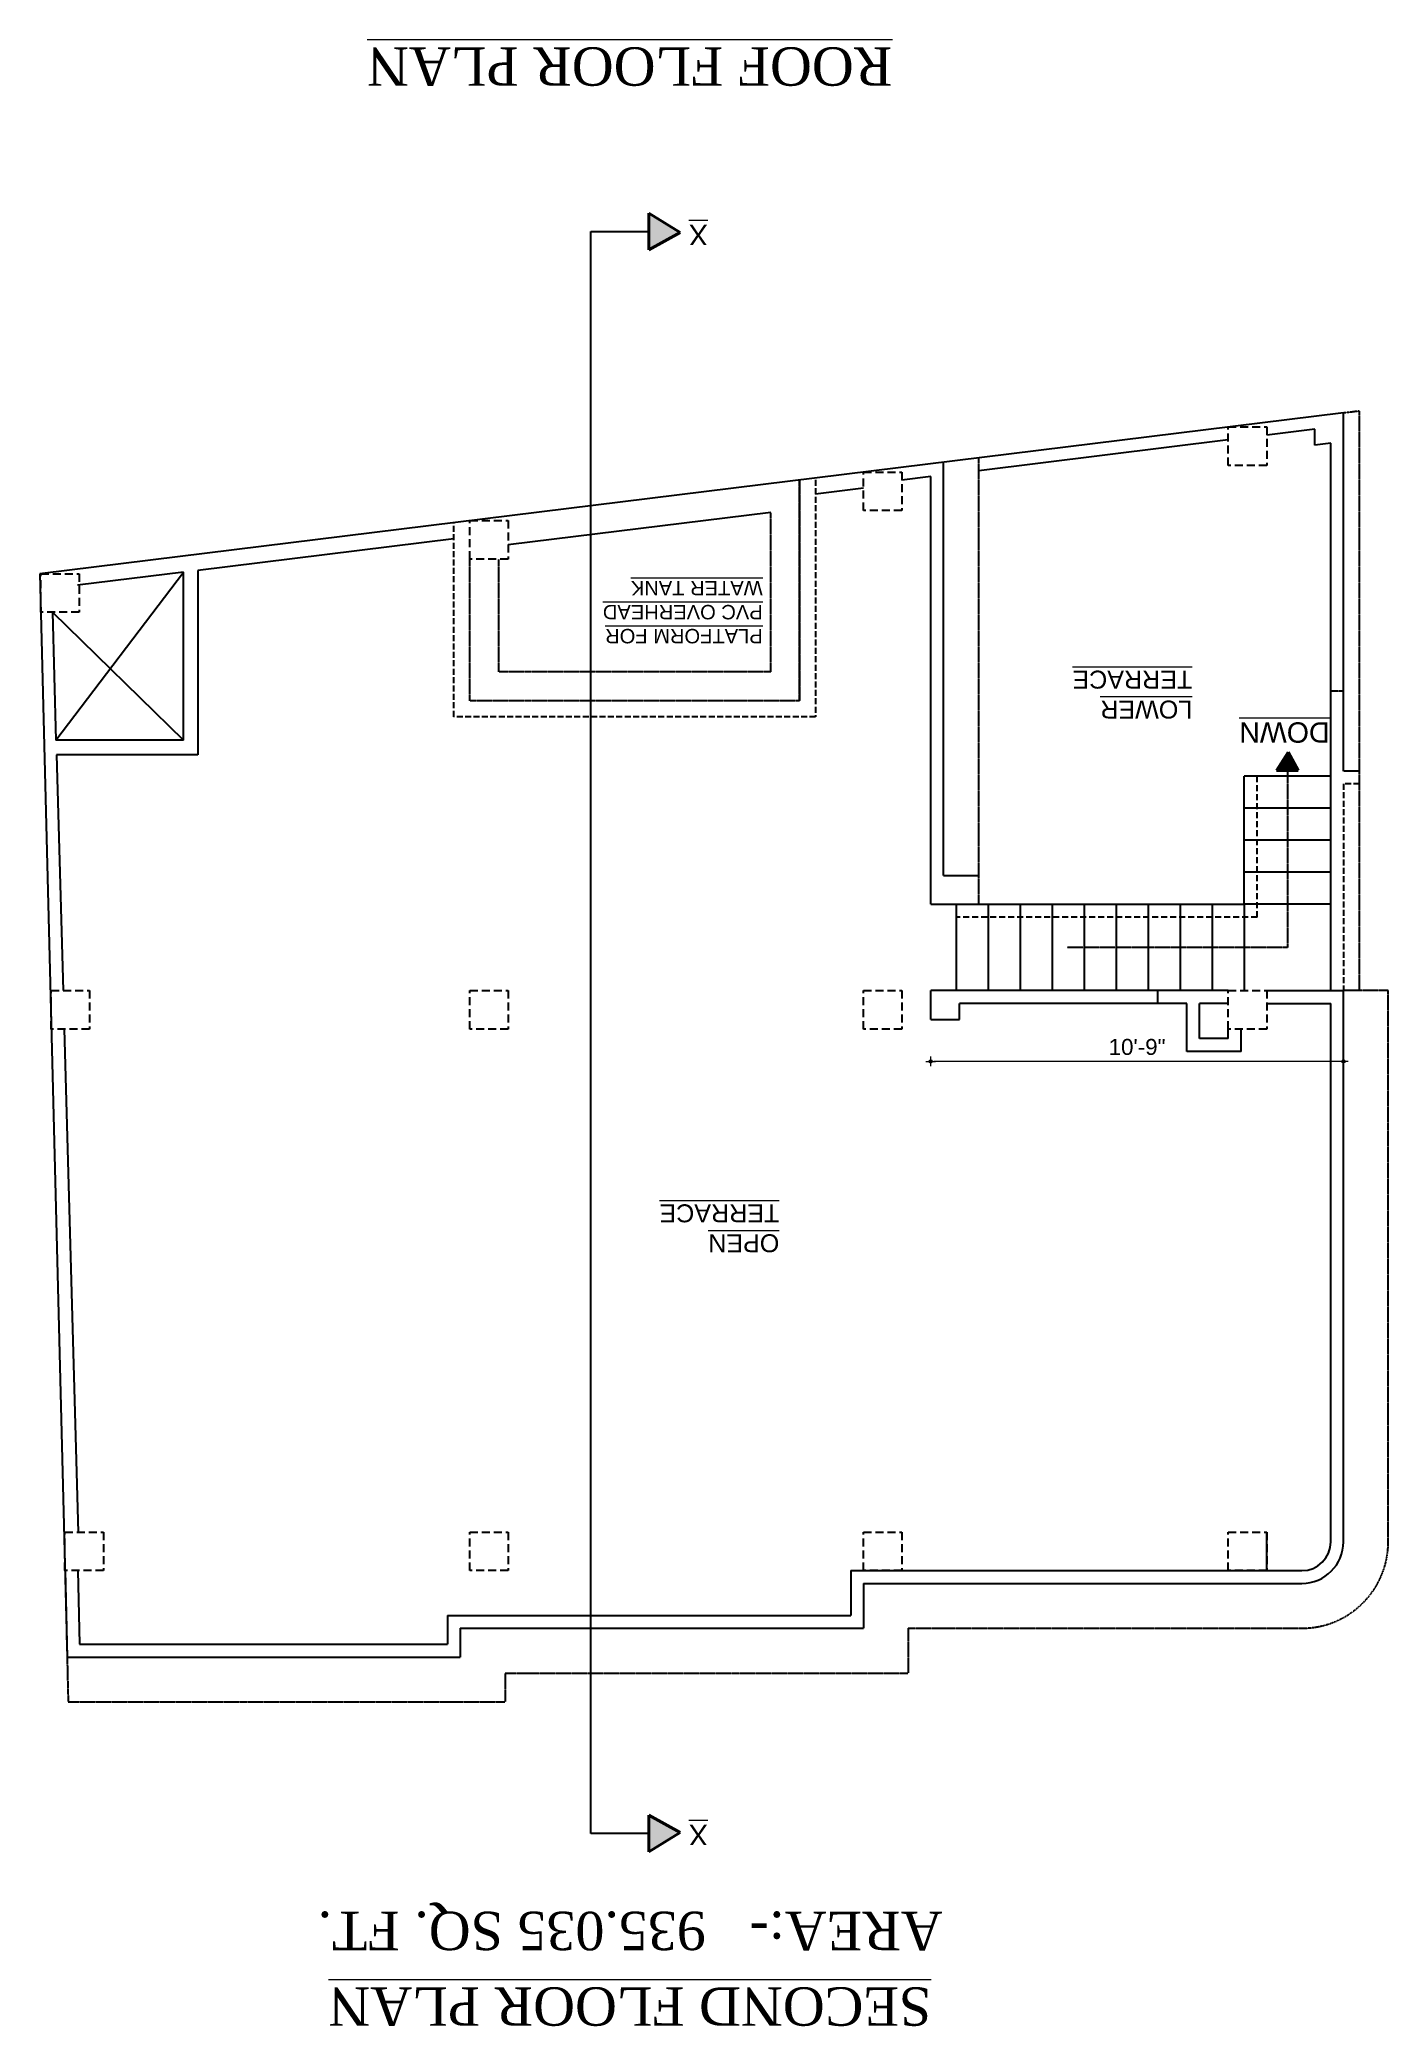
# Model space of a CAD drawing. Header units: inches. Extents: x -111 to 45239, y -6849 to 1261.
# Drawn here: x 18183 to 18604, y -201 to 420 of the extents above; entities that cross this region are included whole.
import ezdxf

# ---------------------------------------------------------------- set-up
doc = ezdxf.new("R2010")
doc.units = ezdxf.units.IN
doc.header["$LTSCALE"] = 0.5
doc.header["$MEASUREMENT"] = 0
doc.header["$PDMODE"] = 66
doc.linetypes.add('DASH', pattern=[0.35, 0.25, -0.1])
doc.linetypes.add('HIDDEN', pattern=[0.375, 0.25, -0.125])
for name, color, linetype, lineweight in [('hatch', 9, 'Continuous', 0), ('TEXT', 220, 'Continuous', 9), ('Text 0.200', 122, 'Continuous', 20), ('Toilet', 7, 'Continuous', 25), ('wall', 20, 'Continuous', 40)]:
    doc.layers.add(name, color=color, linetype=linetype, lineweight=lineweight)
doc.styles.get("Standard").update_dxf_attribs({"font": 'arial.ttf'})
doc.dimstyles.new('S8', dxfattribs={"dimtxt": 5, "dimasz": 1, "dimexe": 6, "dimexo": 18, "dimgap": 1.9375, "dimtad": 1, "dimdec": 0, "dimzin": 3, "dimdsep": 46, "dimlunit": 4, "dimtxsty": 'Standard', "dimblk": 'dot 2', "dimcen": 12, "dimse1": 1, "dimse2": 1, "dimclrd": 1, "dimclre": 1, "dimclrt": 256, "dimadec": 0, "dimazin": 0, "dimtfac": 0.75, "dimtdec": 0, "dimtix": 1, "dimtmove": 1, "dimatfit": 3, "dimldrblk": 'DOT', "dimfxl": 1, "dimtolj": 1, "dimtzin": 0, "dimlwd": 9, "dimlwe": 9, "dimarcsym": 0})

msp = doc.modelspace()

# ---------------------------------------------------------------- texts
at = {"layer": 'TEXT', "rotation": 180}
for s, insert, char_height, width, attachment_point in [('{\\LX}', (18385.41, 362.39), 6.378, 70.6779, 9), ('{\\fArial TUR|b0|i0|c162|p34;\\LPLATFORM FOR \\fArial TUR|b0|i0|c0|p34;PVC \\fArial TUR|b0|i0|c162|p34;OVERHEAD WATER TANK}', (18408.5, 251.01), 4.5, 50.8101, 7), ('{\\LLOWER\\fArial TUR|b0|i0|c162|p34;\\PTERRACE}', (18542.74, 223.05), 5.6091, 62.1621, 7), ('{\\LDOWN\\fArial TUR|b0|i0|c162|p34; }', (18557.44, 206.92), 6.3775, 70.6779, 9), ('{\\LOPEN\\PTERRACE}', (18413.68, 56.26), 5.609, 62.1621, 7), ('{\\LX}', (18385.41, -137.63), 6.378, 70.6779, 9)]:
    msp.add_mtext(s, dxfattribs=dict(at, insert=insert, char_height=char_height, width=width, attachment_point=attachment_point))
at = {"layer": 'Text 0.200', "ltscale": 10, "char_height": 12, "attachment_point": 2, "rotation": 180}
for s, insert, width in [('{\\fTimes New Roman|b0|i0|c0|p18;\\L\\PROOF FLOOR PLAN}', (18366.97, 385.73), 191.0164), ('\\pi-60,l72;{\\fTimes New Roman|b0|i0|c0|p18;AREA:-^I  935.035 SQ. FT.}', (18373.08, -176.92), 219.164), ('{\\fTimes New Roman|b0|i0|c0|p18;\\L\\PSECOND FLOOR PLAN}', (18366.97, -220.55), 191.0164)]:
    msp.add_mtext(s, dxfattribs=dict(at, insert=insert, width=width))

# ---------------------------------------------------------------- blocks, each defined once
blk = doc.blocks.new('dot1')
at = {"layer": 'hatch'}
h = blk.add_hatch(color=256, dxfattribs=at)
edge = h.paths.add_edge_path()
edge.add_arc((0, 0), 1, 0, 360)
for p, q in [((3, 0), (-3, 0)), ((0, 3), (0, -3))]:
    blk.add_line(p, q, dxfattribs=at)
blk.add_circle((0, 0), 1, dxfattribs=at)
blk = doc.blocks.new('dot 2')
at = {"layer": 'hatch', "xscale": 0.5, "yscale": 0.5, "zscale": 0.5}
blk.add_blockref('dot1', (0, 0), dxfattribs=at)
blk = doc.blocks.new('*D1008')
at = {"layer": 'Defpoints', "color": 0, "linetype": 'DASH', "ltscale": 0.1, "transparency": 16777216}
for p in [(18461, 122.96), (18590, 122.96), (18461, 100.85)]:
    blk.add_point(p, dxfattribs=at)
at = {"layer": 'Toilet', "color": 1, "lineweight": 9, "ltscale": 0.1, "transparency": 16777216}
blk.add_line((18589, 100.85), (18462, 100.85), dxfattribs=at)
at = {"layer": 'Toilet', "color": 1, "linetype": 'DASH', "lineweight": 9, "ltscale": 0.1, "transparency": 16777216, "rotation": 180}
blk.add_blockref('dot 2', (18461, 100.85), dxfattribs=at)
at = {"layer": 'Toilet', "color": 1, "linetype": 'DASH', "lineweight": 9, "ltscale": 0.1, "transparency": 16777216}
blk.add_blockref('dot 2', (18590, 100.85), dxfattribs=at)
at = {"layer": 'Toilet', "linetype": 'DASH', "ltscale": 0.1, "transparency": 16777216, "insert": (18525.5, 105.34), "char_height": 5, "attachment_point": 5}
blk.add_mtext('\\A1;10\'-9"', dxfattribs=at)
blk = doc.blocks.new('_Dot')
at = {"color": 0, "linetype": 'ByBlock', "lineweight": -2}
blk.add_line((-0.5, 0), (-1, 0), dxfattribs=at)
at = {"color": 0, "linetype": 'ByBlock', "const_width": 0.5}
blk.add_lwpolyline([(-0.25, 0, 1), (0.25, 0, 1)], format="xyb", close=True, dxfattribs=at)

# ---------------------------------------------------------------- dimensions: what is measured, and where the dimension line sits
at = {"layer": 'Toilet', "color": 1, "linetype": 'DASH', "ltscale": 0.1}
dim = msp.add_linear_dim(base=(18461, 100.85), p1=(18590, 122.96), p2=(18461, 122.96), angle=180, dimstyle='S8', override={"dimfxl": 2, "dimfxlon": 1, "dimarcsym": 1}, dxfattribs=at)
dim.commit()
dim.dimension.update_dxf_attribs({"geometry": '*D1008', "text_midpoint": (18525.5, 105.34)})

# ---------------------------------------------------------------- hatches: boundary and pattern name
at = {"layer": 'wall', "ltscale": 5}
h = msp.add_hatch(color=2, dxfattribs=at)
h.dxf.hatch_style = 1
h.paths.add_polyline_path([(18382.7, 359.9), (18372.94, 365.97), (18372.94, 354.44)])
h = msp.add_hatch(color=2, dxfattribs=at)
h.dxf.hatch_style = 1
h.paths.add_polyline_path([(18572.69, 197.5), (18569.11, 191.75), (18575.89, 191.75)])
h = msp.add_hatch(color=2, dxfattribs=at)
h.dxf.hatch_style = 1
h.paths.add_polyline_path([(18382.7, -140.13), (18372.94, -146.2), (18372.94, -134.67)])

# ---------------------------------------------------------------- linework, layer by layer
at = {"layer": 'Toilet'}
for p, q in [((18354.83, -140.44), (18354.83, 360.21)), ((18354.83, 360.21), (18372.94, 360.21)), ((18590, 303.57), (18182.56, 253.24)), ((18581, 298.43), (18566, 296.58)), ((18581, 293.39), (18581, 298.43)), ((18590, 191.57), (18590, 303.57)), ((18554, 295.1), (18476, 285.46)), ((18586, 294.01), (18581, 293.39)), ((18586, 122.96), (18586, 294.01)), ((18465, 158.96), (18465, 288.13)), ((18440, 280), (18425, 278.15)), ((18461, 283.61), (18452, 282.49)), ((18461, 149.96), (18461, 283.61)), ((18411, 272.39), (18329, 262.26)), ((18312, 264.19), (18231.99, 254.31)), ((18227.51, 258.79), (18227.51, 258.8)), ((18182.56, 253.24), (18191.12, -85.29)), ((18187.62, 201.25), (18227.51, 253.75)), ((18227.51, 253.75), (18194.37, 249.66)), ((18227.51, 201.21), (18227.51, 253.75)), ((18231.99, 254.31), (18232.01, 196.71)), ((18186.5, 241.24), (18187.62, 201.25)), ((18186.5, 241.24), (18227.51, 201.21)), ((18227.51, 201.21), (18187.62, 201.25)), ((18187.75, 196.71), (18189.83, 122.96)), ((18232.01, 196.71), (18187.75, 196.71)), ((18586, 189.96), (18559, 189.96)), ((18559, 149.96), (18559, 189.96)), ((18586, 179.96), (18559, 179.96)), ((18586, 169.96), (18559, 169.96)), ((18465, 158.96), (18476, 158.96)), ((18586, 159.96), (18559, 159.96)), ((18461, 149.96), (18559, 149.96)), ((18469, 149.96), (18469, 122.96)), ((18479, 149.96), (18479, 122.96)), ((18489, 149.96), (18489, 122.96)), ((18499, 149.96), (18499, 122.96)), ((18509, 149.96), (18509, 122.96)), ((18519, 149.96), (18519, 122.96)), ((18529, 149.96), (18529, 122.96)), ((18539, 149.96), (18539, 122.96)), ((18549, 149.96), (18549, 122.96)), ((18586, 149.96), (18559, 149.96)), ((18559, 149.96), (18559, 122.96)), ((18554, 122.96), (18461, 122.96)), ((18461, 113.96), (18461, 122.96)), ((18541, 118.96), (18470, 118.96)), ((18470, 113.96), (18470, 118.96)), ((18532, 118.96), (18532, 122.96)), ((18541, 103.96), (18541, 118.96)), ((18554, 118.96), (18545, 118.96)), ((18545, 107.96), (18545, 118.96)), ((18566, 122.96), (18590, 122.96)), ((18566, 118.96), (18586, 118.96)), ((18586, -49.29), (18586, 118.96)), ((18590, -49.29), (18590, 122.96)), ((18461, 113.96), (18470, 113.96)), ((18190.16, 110.96), (18194.58, -46.29)), ((18554, 107.96), (18545, 107.96)), ((18554, 107.96), (18554, 110.96)), ((18558, 103.96), (18558, 110.96)), ((18558, 103.96), (18541, 103.96)), ((18566, -58.29), (18566, -46.29)), ((18190.51, -58.29), (18191.12, -85.29)), ((18194.51, -58.2), (18195.03, -81.29)), ((18436, -58.29), (18577, -58.29)), ((18436, -58.29), (18436, -72.29)), ((18440, -62.29), (18577, -62.29)), ((18440, -62.29), (18440, -76.29)), ((18310, -72.29), (18436, -72.29)), ((18310, -72.29), (18310, -81.29)), ((18190.96, -78.29), (18191.12, -85.29)), ((18314, -76.29), (18440, -76.29)), ((18314, -76.29), (18314, -85.29)), ((18191.12, -85.29), (18314, -85.29)), ((18194.96, -81.29), (18310, -81.29)), ((18372.94, -140.44), (18354.83, -140.44))]:
    msp.add_line(p, q, dxfattribs=at)
at = {"layer": 'Toilet', "color": 1, "linetype": 'DASH', "ltscale": 0.1}
for p, q in [((18590, 303.57), (18595, 304.19)), ((18595, 122.96), (18595, 304.19)), ((18476, 149.96), (18476, 289.49)), ((18420, 213.57), (18420, 282.57)), ((18420, 282.57), (18420, 213.57)), ((18411, 222.57), (18411, 272.39)), ((18317, 213.57), (18317, 257.85)), ((18326, 222.57), (18326, 257.85)), ((18411, 222.57), (18326, 222.57)), ((18420, 213.57), (18317, 213.57)), ((18590, 216.57), (18586, 216.57)), ((18572.5, 191.75), (18572.5, 136.46)), ((18595, 191.57), (18590, 191.57)), ((18572.5, 136.46), (18503.5, 136.46)), ((18604, 122.96), (18590, 122.96)), ((18604, -49.29), (18604, 122.96)), ((18454, -76.29), (18577, -76.29)), ((18454, -76.29), (18454, -90.29)), ((18191.05, -82.28), (18191.44, -99.29)), ((18328, -90.29), (18454, -90.29)), ((18328, -90.29), (18328, -99.29)), ((18191.44, -99.29), (18328, -99.29))]:
    msp.add_line(p, q, dxfattribs=at)
at = {"layer": 'Toilet', "color": 1, "linetype": 'DASH', "ltscale": 15}
for p, q in [((18425, 282.57), (18425, 208.57)), ((18312, 208.57), (18312, 269.23)), ((18425, 208.57), (18312, 208.57)), ((18595, 187.57), (18590, 187.57)), ((18590, 187.57), (18590, 122.96))]:
    msp.add_line(p, q, dxfattribs=at)
at = {"layer": 'Toilet', "linetype": 'HIDDEN', "ltscale": 15}
for q in [(18563, 189.96), (18469, 145.96)]:
    msp.add_line((18563, 145.96), q, dxfattribs=at)
at = {"layer": 'Toilet', "linetype": 'HIDDEN', "ltscale": 20}
for points in [[(18566, 287.13), (18554, 287.13), (18554, 299.13), (18566, 299.13)], [(18452, 273.04), (18440, 273.04), (18440, 285.04), (18452, 285.04)], [(18329, 257.85), (18317, 257.85), (18317, 269.85), (18329, 269.85)], [(18194.86, 241.24), (18182.86, 241.24), (18182.86, 253.24), (18194.86, 253.24)], [(18198.15, 110.96), (18186.15, 110.96), (18186.15, 122.96), (18198.15, 122.96)], [(18329, 110.96), (18317, 110.96), (18317, 122.96), (18329, 122.96)], [(18452, 110.96), (18440, 110.96), (18440, 122.96), (18452, 122.96)], [(18566, 110.96), (18554, 110.96), (18554, 122.96), (18566, 122.96)], [(18202.44, -58.29), (18190.44, -58.29), (18190.44, -46.29), (18202.44, -46.29)], [(18329, -58.29), (18317, -58.29), (18317, -46.29), (18329, -46.29)], [(18452, -58.29), (18440, -58.29), (18440, -46.29), (18452, -46.29)], [(18566, -58.29), (18554, -58.29), (18554, -46.29), (18566, -46.29)]]:
    msp.add_lwpolyline(points, close=True, dxfattribs=at)
at = {"layer": 'Toilet'}
for radius in [9, 13]:
    msp.add_arc((18577, -49.29), radius, 270, 0, dxfattribs=at)
at = {"layer": 'Toilet', "color": 1, "linetype": 'DASH', "ltscale": 0.1}
msp.add_arc((18577, -49.29), 27, 270, 0, dxfattribs=at)
at = {"layer": 'wall', "color": 1, "ltscale": 5}
for p, q in [((18382.7, 359.9), (18372.94, 365.97)), ((18372.94, 365.97), (18372.94, 354.44)), ((18372.94, 354.44), (18382.7, 359.9)), ((18572.69, 197.5), (18569.11, 191.75)), ((18575.89, 191.75), (18572.69, 197.5)), ((18569.11, 191.75), (18575.89, 191.75)), ((18372.94, -146.2), (18372.94, -134.67)), ((18372.94, -134.67), (18382.7, -140.13)), ((18382.7, -140.13), (18372.94, -146.2))]:
    msp.add_line(p, q, dxfattribs=at)

msp.set_redraw_order([(e.dxf.handle, doc.entitydb.next_handle()) for e in msp.query("TEXT MTEXT ATTDEF DIMENSION ARC_DIMENSION")])  # texts and dimensions are drawn at this point

doc.saveas('drawing.dxf')
